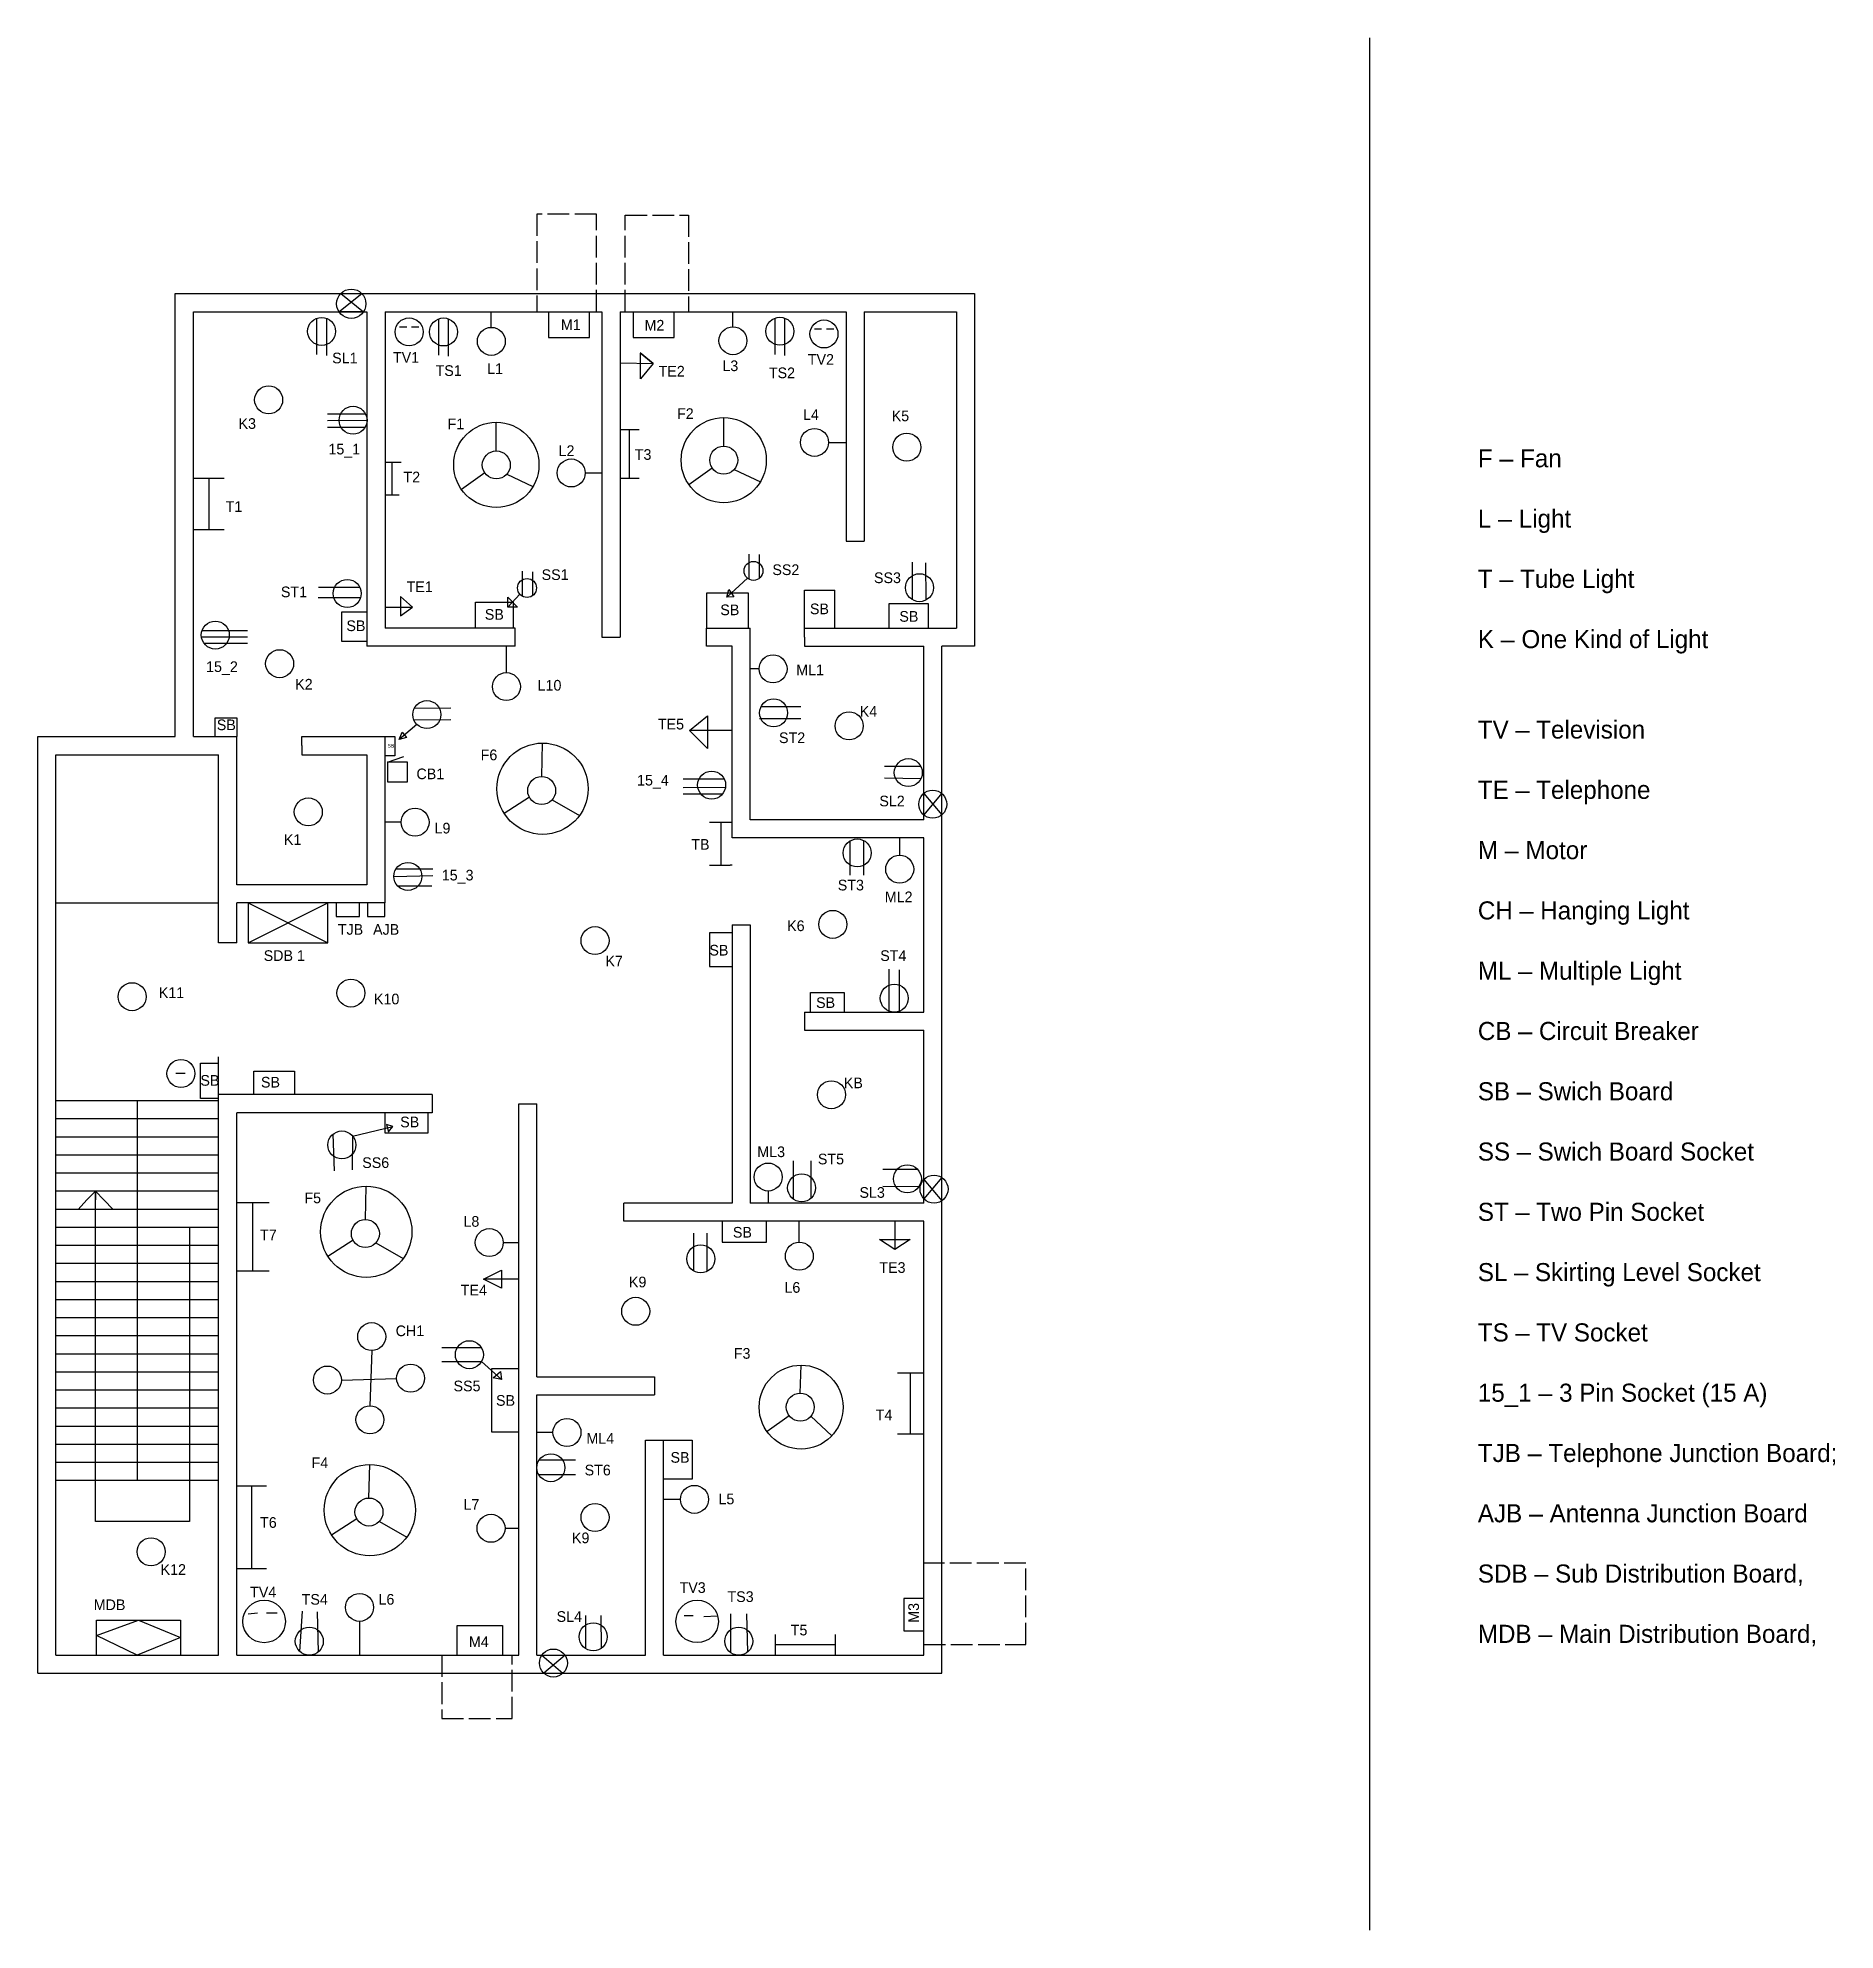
# Model space of a CAD drawing. Header units: inches. Extents: x -993 to 1472, y -108 to 938.
# Drawn here: x 478 to 1472, y -108 to 938 of the extents above; entities that cross this region are included whole.
import ezdxf

# ---------------------------------------------------------------- set-up
doc = ezdxf.new("R2010")
doc.units = ezdxf.units.IN
doc.header["$MEASUREMENT"] = 0
doc.linetypes.add('ACAD_ISO02W100', pattern=[15, 12, -3])
doc.linetypes.add('DASHED2', pattern=[0.375, 0.25, -0.125])

msp = doc.modelspace()

# ---------------------------------------------------------------- texts
at = {"attachment_point": 1}
for s, insert, char_height, width in [('M1', (767.36, 782.8), 5.9, 11.2344), ('M2', (813.62, 782.51), 5.9, 11.2344), ('SL1', (640.87, 764.4), 5.9, 11.2344), ('TV1', (674.5, 764.75), 5.9, 11.2344), ('TS1', (698.07, 757.44), 5.9, 11.2344), ('L1', (726.57, 758.49), 5.9, 11.2344), ('TE2', (821.4, 757.09), 5.9, 11.2344), ('L3', (856.68, 760.08), 5.9, 11.2344), ('TS2', (882.4, 756.19), 5.9, 11.2344), ('TV2', (903.93, 763.62), 5.9, 11.2344), ('F2', (831.61, 733.64), 5.9, 11.2344), ('L4', (901.29, 733.1), 5.9, 11.2344), ('K3', (589.1, 728.16), 5.9, 11.2344), ('F1', (704.71, 727.96), 5.9, 11.2344), ('K5', (950.33, 732.38), 5.9, 11.2344), ('15_1', (638.8, 714.02), 5.9, 11.2344), ('L2', (766.1, 713.14), 5.9, 11.2344), ('T3', (808.24, 711.02), 5.9, 11.2344), ('T2', (680.31, 698.59), 5.9, 11.2344), ('T1', (581.95, 682.22), 5.9, 11.2344), ('SS1', (756.72, 644.58), 5.9, 11.2344), ('SS2', (884.34, 647.31), 5.9, 11.2344), ('SS3', (940.53, 642.86), 5.9, 11.2344), ('ST1', (612.52, 635.06), 5.9, 11.2344), ('TE1', (682.02, 637.89), 5.9, 11.2344), ('SB', (725.3, 622.61), 5.9, 11.2344), ('SB', (855.54, 625.12), 5.9, 11.2344), ('SB', (905.1, 625.66), 5.9, 11.2344), ('SB', (954.56, 621.5), 5.9, 11.2344), ('SB', (648.76, 616.33), 5.9, 11.2344), ('15_2', (571.14, 593.69), 5.9, 11.2344), ('ML1', (897.5, 591.9), 5.9, 11.2344), ('K2', (620.44, 583.98), 5.9, 11.2344), ('L10', (754.5, 583.4), 5.9, 11.2344), ('K4', (932.64, 568.94), 5.9, 11.2344), ('SB', (577.07, 561.53), 5.9, 5.508), ('TE5', (821, 561.9), 5.9, 11.2344), ('SB', (671.5, 548), 2, 11.2344), ('F6', (723, 544.9), 5.9, 11.2344), ('ST2', (888, 554.4), 5.9, 11.2344), ('CB1', (687.5, 534.4), 5.9, 11.2344), ('15_4', (809.5, 530.9), 5.9, 11.2344), ('SL2', (943.5, 519.4), 5.9, 11.2344), ('L9', (697.5, 504.4), 5.9, 11.2344), ('K1', (614.2, 498.04), 5.9, 11.2344), ('TB', (839.5, 495.4), 5.9, 11.2344), ('15_3', (701.5, 478.4), 5.9, 11.2344), ('ST3', (920.5, 472.9), 5.9, 11.2344), ('ML2', (946.5, 466.4), 5.9, 11.2344), ('K6', (892.5, 450.4), 5.9, 11.2344), ('TJB', (644, 448.4), 5.9, 11.2344), ('AJB', (663.5, 448.4), 5.9, 11.2344), ('SDB 1', (603, 433.9), 5.9, 30.5), ('K7', (792, 430.9), 5.9, 11.2344), ('SB', (849.5, 436.9), 5.9, 11.2344), ('ST4', (944, 433.9), 5.9, 11.2344), ('K11', (545, 413.4), 5.9, 30.5), ('K10', (664, 409.9), 5.9, 30.5), ('SB', (908.5, 407.9), 5.9, 11.2344), ('SB', (568, 364.9), 5.9, 30.5), ('SB', (601.5, 363.9), 5.9, 30.5), ('KB', (923.85, 363.5), 5.9, 11.2344), ('SB', (678.5, 341.9), 5.9, 11.2344), ('ML3', (876, 325.4), 5.9, 11.2344), ('SS6', (657.5, 319.4), 5.9, 11.2344), ('ST5', (909.5, 321.4), 5.9, 11.2344), ('F5', (625.5, 299.9), 5.9, 11.2344), ('SL3', (932.5, 302.9), 5.9, 11.2344), ('L8', (713.5, 286.9), 5.9, 11.2344), ('T7', (601, 279.4), 5.9, 11.2344), ('SB', (862.5, 280.9), 5.9, 11.2344), ('K9', (805, 253.4), 5.9, 11.2344), ('TE3', (943.5, 261.4), 5.9, 11.2344), ('TE4', (712, 248.9), 5.9, 11.2344), ('L6', (891, 250.4), 5.9, 11.2344), ('CH1', (676, 226.4), 5.9, 11.2344), ('F3', (863, 213.9), 5.9, 11.2344), ('SS5', (708, 195.9), 5.9, 11.2344), ('SB', (731.5, 187.9), 5.9, 11.2344), ('T4', (941.5, 179.9), 5.9, 11.2344), ('ML4', (781.5, 166.9), 5.9, 11.2344), ('F4', (629.5, 153.4), 5.9, 11.2344), ('ST6', (780.5, 149.4), 5.9, 11.2344), ('SB', (828, 156.4), 5.9, 11.2344), ('L7', (713.5, 130.4), 5.9, 11.2344), ('L5', (854.5, 133.4), 5.9, 11.2344), ('T6', (601, 120.4), 5.9, 11.2344), ('K9', (773.5, 111.9), 5.9, 11.2344), ('K12', (546, 94.4), 5.9, 11.2344), ('TV3', (833, 84.4), 5.9, 11.2344), ('MDB', (509, 74.9), 5.9, 11.2344), ('TV4', (595.5, 81.9), 5.9, 11.2344), ('TS4', (624, 77.9), 5.9, 11.2344), ('L6', (666.5, 77.9), 5.9, 11.2344), ('TS3', (859.5, 79.4), 5.9, 11.2344), ('SL4', (765, 68.4), 5.9, 11.2344), ('M4', (716.5, 54.4), 5.9, 11.2344), ('T5', (894.5, 60.9), 5.9, 11.2344)]:
    msp.add_mtext(s, dxfattribs=dict(at, insert=insert, char_height=char_height, width=width))
at = {"linetype": 'DASHED2', "insert": (1274.5, 711), "char_height": 10, "width": 554.5, "attachment_point": 1}
msp.add_mtext('F {\\fArial|b0|i0|c0|p34;–} Fan\\P\\PL {\\fArial|b0|i0|c0|p34;–} Light\\P\\PT {\\fArial|b0|i0|c0|p34;–} Tube Light\\P\\PK {\\fArial|b0|i0|c0|p34;–} One Kind of Light\\P\\P\\PTV {\\fArial|b0|i0|c0|p34;–} Television\\P\\PTE {\\fArial|b0|i0|c0|p34;–} Telephone\\P\\PM {\\fArial|b0|i0|c0|p34;–} Motor\\P\\PCH {\\fArial|b0|i0|c0|p34;–} Hanging Light\\P\\PML {\\fArial|b0|i0|c0|p34;–} Multiple Light\\P\\PCB {\\fArial|b0|i0|c0|p34;–} Circuit Breaker\\P\\PSB {\\fArial|b0|i0|c0|p34;–} Swich Board\\P\\PSS {\\fArial|b0|i0|c0|p34;–} Swich Board Socket\\P\\PST {\\fArial|b0|i0|c0|p34;–} Two Pin Socket\\P\\PSL {\\fArial|b0|i0|c0|p34;–} Skirting Level Socket\\P\\PTS {\\fArial|b0|i0|c0|p34;–} TV Socket\\P\\P15_1 {\\fArial|b0|i0|c0|p34;–} 3 Pin Socket (15 A)\\P\\PTJB {\\fArial|b0|i0|c0|p34;–} Telephone Junction Board;\\P\\PAJB {\\fArial|b0|i0|c0|p34;–} Antenna Junction Board\\P\\PSDB {\\fArial|b0|i0|c0|p34;–} Sub Distribution Board,\\P\\PMDB {\\fArial|b0|i0|c0|p34;–} Main Distribution Board,', dxfattribs=at)
at = {"insert": (959.5, 62), "char_height": 5.9, "width": 11.2344, "attachment_point": 1, "rotation": 90}
msp.add_mtext('M3', dxfattribs=at)

# ---------------------------------------------------------------- linework, layer by layer
at = {"linetype": 'DASHED2'}
msp.add_line((1214.5, 938.5), (1214.5, -108), dxfattribs=at)
at = {"linetype": 'ACAD_ISO02W100'}
for p, q in [((787, 841), (754, 841)), ((754, 841), (754, 787.06)), ((787, 787.06), (787, 841)), ((803, 787.06), (803, 840.5)), ((803, 840.5), (838, 840.5)), ((838, 840.5), (838, 787.06)), ((1024.5, 95), (968.1, 95)), ((1024.5, 50), (1024.5, 95)), ((701.5, 44.06), (701.5, 9)), ((740.5, 9), (740.5, 44.06)), ((968.1, 50), (1024.5, 50)), ((701.5, 9), (740.5, 9))]:
    msp.add_line(p, q, dxfattribs=at)
for p, q in [((554.1, 552.06), (554.1, 797.06)), ((554.1, 797.06), (583.1, 797.06)), ((559.1, 797.06), (583.1, 797.06)), ((559.1, 797.06), (583.1, 797.06)), ((583.1, 797.06), (665.1, 797.06)), ((644.64, 787.06), (657.29, 797.06)), ((645.63, 797.06), (658.27, 787.06)), ((665.1, 797.06), (795.1, 797.06)), ((795.1, 797.06), (925.1, 797.06)), ((925.1, 797.06), (996.1, 797.06)), ((996.1, 797.06), (996.1, 602.06)), ((554.1, 552.06), (554.1, 792.06)), ((564.1, 552.06), (564.1, 787.06)), ((564.1, 787.06), (583.1, 787.06)), ((583.1, 787.06), (660.1, 787.06)), ((658.27, 787.06), (644.64, 787.06)), ((660.1, 787.06), (660.07, 602.07)), ((670.1, 787.06), (790.1, 787.06)), ((670.1, 787.06), (670.1, 612.06)), ((670.1, 787.06), (670.1, 612.06)), ((728.9, 778.39), (728.9, 787.06)), ((760.46, 787.06), (760.46, 772.86)), ((783.18, 772.86), (783.18, 787.06)), ((790.1, 787.06), (790.1, 607.06)), ((800.1, 787.06), (925.1, 787.06)), ((800.1, 787.06), (800.1, 607.06)), ((807.34, 787.06), (807.34, 772.72)), ((830.07, 772.72), (830.07, 787.06)), ((862.51, 778.74), (862.51, 787.06)), ((925.1, 787.06), (925.1, 660.06)), ((935.1, 787.06), (986.1, 787.06)), ((935.1, 787.06), (935.1, 660.06)), ((986.1, 787.06), (986.1, 612.06)), ((632.29, 783.39), (632.29, 763.3)), ((637.67, 783.42), (637.67, 762.81)), ((678.17, 778.77), (682.16, 778.77)), ((684.82, 778.77), (688.82, 778.77)), ((699.73, 783.08), (699.73, 762.99)), ((705.11, 783.11), (705.11, 762.51)), ((885.75, 783.49), (885.75, 763.4)), ((891.12, 783.52), (891.12, 762.92)), ((907.6, 777.65), (911.59, 777.65)), ((914.25, 777.65), (918.25, 777.65)), ((760.46, 772.86), (783.18, 772.86)), ((807.34, 772.72), (830.07, 772.72)), ((818.37, 758.39), (811.15, 764.33)), ((811.15, 764.33), (818.37, 758.39)), ((811.45, 749.99), (811.45, 764.08)), ((800.1, 758.81), (800.1, 758.81)), ((800.1, 758.81), (818.37, 758.39)), ((818.37, 758.39), (811.45, 749.99)), ((640.69, 730.38), (638.28, 730.38)), ((638.28, 726.79), (660.16, 727.15)), ((638.28, 723.16), (659.14, 723.19)), ((659.39, 730.38), (640.69, 730.38)), ((731.66, 710.05), (731.66, 725.87)), ((857.43, 712.69), (857.43, 728.51)), ((670.1, 716.48), (670.1, 716.48)), ((800.1, 721.94), (800.1, 721.94)), ((800.1, 721.94), (810.65, 721.94)), ((805.37, 694.79), (805.37, 721.94)), ((915.37, 714.75), (925.1, 714.75)), ((670.1, 703.88), (679.1, 703.88)), ((674.05, 685.75), (674.05, 703.88)), ((564.1, 694.9), (581.13, 694.9)), ((572.61, 694.9), (572.61, 666.45)), ((725.34, 697.85), (712.42, 688.73)), ((737.49, 697.22), (751.93, 690.31)), ((780.81, 697.85), (790.1, 697.85)), ((810.65, 694.79), (800.1, 694.79)), ((851.11, 700.49), (838.18, 691.36)), ((863.25, 699.86), (877.69, 692.94)), ((670.1, 685.75), (678, 685.75)), ((581.13, 666.45), (564.1, 666.45)), ((925.1, 660.06), (935.1, 660.06)), ((871.42, 639.09), (871.42, 652.94)), ((877.12, 639.6), (877.12, 652.75)), ((746.18, 629.63), (746.18, 643.47)), ((751.88, 630.13), (751.88, 643.28)), ((870.6, 639.63), (859.14, 629.18)), ((961.81, 627.72), (961.9, 648.61)), ((969.37, 627.6), (969.23, 648.18)), ((656.57, 628.87), (633.2, 628.87)), ((636.91, 634.53), (633.32, 634.53)), ((656.2, 634.53), (636.91, 634.53)), ((685.37, 623.68), (678.68, 629.56)), ((678.68, 629.56), (678.68, 618.82)), ((744.62, 630.89), (738, 623.68)), ((738, 623.68), (738, 629.25)), ((738, 629.25), (743.44, 623.68)), ((848.1, 612.06), (848.1, 631.58)), ((848.1, 631.58), (870.94, 631.58)), ((859.14, 629.18), (860.25, 633.45)), ((863.09, 629.34), (859.14, 629.18)), ((860.25, 633.45), (863.09, 629.34)), ((870.94, 631.58), (870.94, 612.06)), ((902.1, 612.06), (902.1, 632.99)), ((902.1, 632.99), (918.82, 632.99)), ((918.82, 612.06), (918.82, 632.99)), ((646.22, 604.67), (646.22, 621.14)), ((646.22, 621.14), (660.08, 621.14)), ((670.1, 623.68), (670.1, 623.68)), ((670.1, 623.68), (685.37, 623.68)), ((678.68, 618.82), (685.37, 623.68)), ((720.15, 612.06), (720.15, 626.37)), ((720.15, 626.37), (740.91, 626.37)), ((743.44, 623.68), (738, 623.68)), ((740.91, 626.37), (740.91, 612.06)), ((948.95, 612.06), (948.95, 625.74)), ((948.95, 625.74), (970.53, 625.74)), ((970.53, 625.74), (970.53, 612.06)), ((593.98, 607), (568.61, 607)), ((568.91, 610.67), (593.98, 610.67)), ((742.1, 612.06), (670.1, 612.06)), ((742.1, 602.06), (742.1, 612.06)), ((790.1, 607.06), (800.1, 607.06)), ((847.92, 602.06), (847.92, 612.06)), ((848.1, 612.06), (872.1, 612.06)), ((872.1, 506.06), (872.1, 612.06)), ((902.1, 607.06), (902.1, 612.06)), ((902.1, 612.06), (986.1, 612.06)), ((902.1, 607.06), (902.1, 602.06)), ((593.98, 603.53), (570.08, 603.56)), ((660.07, 604.67), (646.22, 604.67)), ((670.1, 602.06), (660.07, 602.07)), ((742.1, 602.06), (670.1, 602.06)), ((737.24, 587.47), (737.24, 602.06)), ((862.1, 602.06), (847.92, 602.06)), ((862.1, 496.06), (862.1, 602.06)), ((902.1, 602.06), (968.1, 602.06)), ((968.1, 506.06), (968.1, 602.06)), ((978.1, 501.06), (978.1, 602.06)), ((996.1, 602.06), (978.1, 602.06)), ((876.98, 589.53), (872.1, 589.53)), ((686.38, 567.82), (706.5, 568)), ((878.08, 568.63), (900.11, 568.63)), ((576.1, 552.06), (576.1, 562.5)), ((576.1, 562.5), (588.09, 562.5)), ((588.09, 562.5), (588.09, 552.06)), ((687.77, 558.77), (678, 550.5)), ((686.07, 561.32), (706.5, 561.5)), ((838.5, 555.5), (848.5, 563.5)), ((862.1, 555.5), (838.5, 555.5)), ((848.5, 545.5), (838.5, 555.5)), ((848.5, 563.5), (848.5, 545.5)), ((862.1, 555.5), (862.1, 555.5)), ((900.11, 561.97), (877.28, 561.97)), ((478.1, 465.06), (478.1, 552.06)), ((478.1, 552.06), (554.1, 552.06)), ((483.1, 552.06), (554.1, 552.06)), ((564.1, 552.06), (583.1, 552.06)), ((564.1, 552.06), (588.1, 552.06)), ((588.1, 470.06), (588.1, 552.06)), ((624.1, 547.06), (624.1, 552.06)), ((624.1, 552.06), (670.07, 552.06)), ((624.1, 547.06), (624.1, 542.06)), ((670.07, 552.06), (670.07, 460.06)), ((670.07, 552.06), (675.5, 552.06)), ((675.5, 552.06), (675.5, 541.5)), ((678, 550.5), (679.5, 554.5)), ((682, 551.5), (678, 550.5)), ((679.5, 554.5), (682, 551.5)), ((756.74, 529.97), (757.24, 548.47)), ((488.1, 465.06), (488.1, 542.06)), ((488.1, 542.06), (578.1, 542.06)), ((578.1, 438.06), (578.1, 542.06)), ((578.1, 438.06), (578.1, 542.06)), ((624.1, 542.06), (660.07, 542.06)), ((660.07, 542.06), (660.07, 470.06)), ((675.5, 541.5), (670.07, 541.5)), ((671.5, 538), (680.5, 541)), ((682.5, 538), (671.5, 538)), ((671.5, 538), (671.5, 527)), ((682.5, 527), (682.5, 538)), ((966.44, 535.61), (946.34, 535.61)), ((671.5, 527), (682.5, 527)), ((857.71, 528.6), (835, 528.6)), ((835, 524), (858.38, 524.02)), ((946.34, 529.18), (966.55, 528.96)), ((749.95, 518.52), (736.05, 509.52)), ((762.46, 517.03), (777.65, 508.39)), ((856.71, 520.32), (835, 520.32)), ((978.1, 520.7), (968.1, 508.74)), ((968.1, 520.65), (977.97, 508.74)), ((977.97, 508.74), (978.1, 520.7)), ((978.1, 506.9), (978.1, 520.7)), ((679, 504.74), (670.07, 504.74)), ((862.1, 504.5), (849.5, 504.5)), ((855.8, 504.5), (855.8, 481)), ((968.1, 506.06), (872.1, 506.06)), ((968.1, 496.06), (862.1, 496.06)), ((927.13, 494.29), (927.13, 475.5)), ((934.81, 494.6), (934.81, 475.5)), ((954.74, 486.47), (954.74, 496.06)), ((968.1, 399.66), (968.1, 496.06)), ((978.1, 395.06), (978.1, 501.06)), ((696.5, 475), (675, 474.59)), ((676.27, 478.99), (696.5, 478.99)), ((849.5, 481), (861, 481)), ((862.1, 481), (861, 481)), ((478.1, 349.06), (478.1, 465.06)), ((488.1, 349.06), (488.1, 465.06)), ((660.07, 470.06), (588.1, 470.06)), ((677.02, 469.52), (696, 469.52)), ((578.1, 459.98), (488.1, 459.98)), ((670.07, 460.06), (588.1, 460.06)), ((588.1, 438.06), (588.1, 460.06)), ((594.5, 460.06), (594.5, 438)), ((594.5, 438), (638.5, 460.06)), ((594.5, 460.06), (638.5, 438)), ((638.5, 438), (638.5, 460.06)), ((643, 460.06), (643, 452.5)), ((643, 452.5), (656, 452.5)), ((656, 452.5), (656, 460.06)), ((660.5, 460.06), (660.5, 452.5)), ((660.5, 452.5), (670, 452.5)), ((670, 452.5), (670, 460.06)), ((862.1, 443.5), (849.5, 443.5)), ((849.5, 443.5), (849.5, 425)), ((862.1, 448.06), (862.1, 294.06)), ((862.1, 448.06), (872.1, 448.06)), ((872.1, 448.06), (872.1, 294.06)), ((588.1, 438.06), (578.1, 438.06)), ((594.5, 438), (638.5, 438)), ((849.5, 425), (862.1, 425)), ((948.88, 400.2), (948.88, 423.5)), ((954.62, 400.21), (954.62, 423)), ((905.5, 399.66), (905.5, 410.5)), ((905.5, 410.5), (924, 410.5)), ((924, 410.5), (924, 399.66)), ((902.1, 399.66), (968.1, 399.66)), ((902.1, 399.66), (968.1, 399.66)), ((902.1, 399.66), (902.1, 389.66)), ((902.1, 389.66), (968.1, 389.66)), ((968.1, 294.06), (968.1, 389.66)), ((978.1, 289.06), (978.1, 395.06)), ((568, 352), (568, 371.5)), ((568, 371.5), (578.1, 371.5)), ((578.1, 354.06), (578.1, 375)), ((597.5, 354.06), (597.5, 367)), ((597.5, 367), (620, 367)), ((620, 367), (620, 354.06)), ((554.5, 366), (559.5, 366)), ((478.1, 39.06), (478.1, 349.06)), ((478.1, 34.06), (478.1, 349.06)), ((578.1, 350.62), (488.1, 350.62)), ((488.1, 44.06), (488.1, 349.06)), ((533.1, 350.62), (533.1, 140.62)), ((578.1, 352), (568, 352)), ((578.1, 44.06), (578.1, 354.06)), ((696.1, 354.06), (578.1, 354.06)), ((696.1, 354.06), (696.1, 344.06)), ((744.1, 44.06), (744.1, 349.06)), ((744.1, 349.06), (754.1, 349.06)), ((754.1, 198.06), (754.1, 349.06)), ((578.1, 340.62), (488.1, 340.62)), ((588.1, 44.06), (588.1, 344.06)), ((696.1, 344.06), (588.1, 344.06)), ((652.2, 331.17), (674.5, 336.5)), ((670, 344.06), (670, 333)), ((674.5, 336.5), (671, 337.5)), ((671, 337.5), (672, 333.5)), ((672, 333.5), (674.5, 336.5)), ((694, 333), (694, 344.06)), ((578.1, 330.62), (488.1, 330.62)), ((641.23, 332.14), (642, 312)), ((652.2, 331.17), (652, 312.5)), ((670, 333), (694, 333)), ((578.1, 320.62), (488.1, 320.62)), ((896.1, 296.14), (896.1, 317.5)), ((905.7, 296.77), (905.7, 317.5)), ((578.1, 310.62), (488.1, 310.62)), ((964.73, 312.7), (945.5, 312.7)), ((945.5, 303.5), (965.53, 303.35)), ((978.1, 308.19), (968.1, 296.5)), ((968.1, 307.1), (978.1, 295.41)), ((978.1, 295.41), (978.1, 308.19)), ((578.1, 300.62), (488.1, 300.62)), ((505.27, 295.92), (500.31, 290.62)), ((505.27, 295.92), (509.95, 300.62)), ((509.95, 118), (509.95, 300.62)), ((509.95, 300.62), (509.95, 295.92)), ((509.95, 300.62), (514.63, 295.92)), ((519.75, 290.62), (514.63, 295.92)), ((588.1, 294.5), (606, 294.5)), ((597.05, 256.5), (597.05, 294.5)), ((659.24, 284.97), (659.74, 303.47)), ((862.1, 294.06), (802.1, 294.06)), ((802.1, 284.06), (802.1, 294.06)), ((968.1, 294.06), (872.1, 294.06)), ((882, 300.76), (882, 294.06)), ((578.1, 290.62), (488.1, 290.62)), ((968.1, 284.06), (802.1, 284.06)), ((856.5, 284.06), (856.5, 272.5)), ((881, 272.5), (881, 284.06)), ((899.24, 272.47), (899.24, 284.06)), ((952, 284.06), (952, 268.5)), ((968.1, 193.06), (968.1, 284.06)), ((978.1, 193.06), (978.1, 289.06)), ((578.1, 280.62), (488.1, 280.62)), ((562.05, 280.62), (562.05, 118)), ((652.45, 273.52), (638.55, 264.52)), ((735.47, 272.24), (744.1, 272.24)), ((840.98, 256.47), (840.98, 277.5)), ((848, 277.5), (848.11, 256.27)), ((856.5, 272.5), (881, 272.5)), ((952, 268.5), (943.5, 274)), ((943.5, 274), (960.5, 274)), ((960.5, 274), (952, 268.5)), ((578.1, 270.62), (488.1, 270.62)), ((664.96, 272.03), (680.15, 263.39)), ((578.1, 260.62), (488.1, 260.62)), ((606, 256.5), (588.1, 256.5)), ((724.5, 252), (734.5, 257)), ((744.1, 252), (724.5, 252)), ((734.5, 247), (724.5, 252)), ((734.5, 257), (734.5, 247)), ((744.1, 252), (744.1, 252)), ((578.1, 250.62), (488.1, 250.62)), ((578.1, 240.62), (488.1, 240.62)), ((578.1, 230.62), (488.1, 230.62)), ((578.1, 220.62), (488.1, 220.62)), ((578.1, 210.62), (488.1, 210.62)), ((662.74, 212.5), (661.74, 181.97)), ((723.5, 214), (701.5, 214)), ((578.1, 200.62), (488.1, 200.62)), ((701.5, 206.5), (723.51, 206.49)), ((723.51, 206.49), (734.5, 196.5)), ((744.1, 202.5), (729, 202.5)), ((729, 202.5), (729, 167.5)), ((730, 197.5), (734, 201)), ((734, 201), (734.5, 196.5)), ((899.74, 188.97), (900.24, 204.47)), ((968.1, 200), (953.5, 200)), ((960.8, 166.5), (960.8, 200)), ((578.1, 190.62), (488.1, 190.62)), ((645.97, 196.24), (676.5, 197.04)), ((734.5, 196.5), (730, 197.5)), ((754.1, 198.06), (819.1, 198.06)), ((819.1, 198.06), (819.1, 188.06)), ((968.1, 44.06), (968.1, 193.06)), ((978.1, 34.06), (978.1, 193.06)), ((578.1, 180.62), (488.1, 180.62)), ((754.1, 44.06), (754.1, 188.06)), ((754.1, 188.06), (819.1, 188.06)), ((578.1, 170.62), (488.1, 170.62)), ((729, 167.5), (744.1, 167.5)), ((893.63, 176.49), (881.37, 167.68)), ((905.64, 176.23), (917.28, 165.44)), ((578.1, 160.62), (488.1, 160.62)), ((763, 167.24), (754.1, 167.24)), ((814.1, 44.06), (814.1, 163.06)), ((814.1, 163.06), (824.1, 163.06)), ((824.1, 44.06), (824.1, 163.06)), ((824.1, 163.06), (840, 163.06)), ((840, 163.06), (840, 141.5)), ((953.5, 166.5), (968.1, 166.5)), ((578.1, 150.62), (488.1, 150.62)), ((661.24, 130.97), (661.74, 149.47)), ((755.42, 152.06), (775.5, 152.06)), ((578.1, 140.62), (488.1, 140.62)), ((604.5, 137.5), (588.1, 137.5)), ((596.3, 137.5), (596.3, 92)), ((755.05, 144.03), (775.5, 144.03)), ((840, 141.5), (824.1, 141.5)), ((833.5, 130.24), (824.1, 130.24)), ((562.05, 118), (509.95, 118)), ((654.45, 119.52), (640.55, 110.52)), ((666.96, 118.03), (682.15, 109.39)), ((736.47, 114.24), (744.1, 114.24)), ((588.1, 92), (604.5, 92)), ((968.1, 75.5), (957, 75.5)), ((957, 75.5), (957, 57.5)), ((510.5, 44.06), (510.5, 63.5)), ((510.5, 63.5), (557, 63.5)), ((510.5, 55), (533.75, 63.5)), ((533.75, 63.5), (557, 53.78)), ((557, 63.5), (557, 44.06)), ((594.5, 67), (599.5, 67.5)), ((604.5, 67.5), (610.5, 67.5)), ((623.05, 46.06), (624.5, 68.5)), ((632.5, 68), (633.15, 45.82)), ((781.12, 47.69), (781.12, 66)), ((789.5, 66), (789.6, 47.85)), ((835.5, 66), (840.5, 66)), ((846.5, 65.5), (854.06, 65.84)), ((861.42, 45.38), (861.42, 67)), ((870, 67), (870.59, 45.77)), ((533.1, 44.06), (510.5, 55)), ((557, 53.78), (533.1, 44.06)), ((656, 62.76), (656, 44.06)), ((710, 44.06), (710, 60.5)), ((710, 60.5), (735, 60.5)), ((735, 60.5), (735, 44.06)), ((886, 44.06), (886, 55.5)), ((919, 55.5), (919, 44.06)), ((957, 57.5), (968.1, 57.5)), ((488.1, 44.06), (578.1, 44.06)), ((588.1, 44.06), (744.1, 44.06)), ((754.1, 44.06), (814.1, 44.06)), ((754.1, 44.06), (814.1, 44.06)), ((754.1, 44.06), (814.1, 44.06)), ((756.82, 44.06), (768.5, 34.06)), ((769.65, 44.06), (757.98, 34.06)), ((824.1, 44.06), (968.1, 44.06)), ((919, 49.78), (886, 49.78)), ((478.1, 34.06), (583.1, 34.06)), ((583.1, 34.06), (749.1, 34.06)), ((749.1, 34.06), (819.1, 34.06)), ((819.1, 34.06), (978.1, 34.06))]:
    msp.add_line(p, q)
for centre, radius in [((651.46, 791.44), 8.1), ((635.03, 776.15), 7.74), ((683.43, 775.86), 7.74), ((702.46, 775.84), 7.74), ((728.9, 770.65), 7.74), ((862.51, 771), 7.74), ((888.48, 776.25), 7.74), ((912.87, 774.73), 7.74), ((605.75, 738.29), 7.74), ((652.42, 727.02), 7.74), ((731.66, 702.32), 23.56), ((857.43, 704.95), 23.56), ((907.63, 714.75), 7.74), ((857.43, 704.95), 7.74), ((958.68, 712.12), 7.74), ((731.66, 702.32), 7.74), ((773.07, 697.85), 7.74), ((873.88, 643.72), 5.24), ((649.2, 631.23), 7.74), ((748.64, 634.25), 5.24), ((965.7, 634.41), 7.74), ((576.25, 608.22), 7.74), ((611.82, 592.38), 7.74), ((884.71, 589.53), 7.74), ((737.24, 579.74), 7.74), ((693.24, 564.24), 7.74), ((885.01, 565.2), 7.74), ((926.77, 557.99), 7.74), ((757.24, 523.24), 25.24), ((959.51, 532.16), 7.74), ((756.74, 522.24), 7.74), ((850.74, 525.24), 7.74), ((627.68, 510.42), 7.74), ((973.03, 514.69), 7.74), ((686.74, 504.74), 7.74), ((931.24, 487.74), 7.74), ((682.74, 474.74), 7.74), ((954.74, 478.74), 7.74), ((917.74, 448.24), 7.74), ((786.24, 439.24), 7.74), ((530.24, 408.24), 7.74), ((651.24, 410.24), 7.74), ((951.74, 407.39), 7.74), ((557.24, 365.74), 7.74), ((917, 354), 7.74), ((646.24, 326.24), 7.74), ((882, 308.5), 7.74), ((959, 307.5), 7.74), ((900.5, 302.5), 7.74), ((973.74, 301.8), 7.74), ((659.74, 278.24), 25.24), ((659.24, 277.24), 7.74), ((727.74, 272.24), 7.74), ((899.24, 264.74), 7.74), ((844.74, 263.24), 7.74), ((808.74, 234.24), 7.74), ((662.74, 220.24), 7.74), ((716.74, 210.24), 7.74), ((638.24, 196.24), 7.74), ((684.24, 197.24), 7.74), ((900.24, 181.24), 23.24), ((899.74, 181.24), 7.74), ((661.74, 174.24), 7.74), ((770.74, 167.24), 7.74), ((661.74, 124.24), 25.24), ((761.83, 147.74), 7.74), ((841.24, 130.24), 7.74), ((661.24, 123.24), 7.74), ((786.24, 120.24), 7.74), ((728.74, 114.24), 7.74), ((540.74, 101.24), 7.74), ((603.24, 62.74), 11.76), ((656, 70.5), 7.74), ((842.74, 62.74), 11.74), ((628.24, 51.8), 7.74), ((785.24, 54.24), 7.74), ((865.74, 51.8), 7.74), ((763.24, 39.74), 7.74)]:
    msp.add_circle(centre, radius)

msp.set_redraw_order([(e.dxf.handle, doc.entitydb.next_handle()) for e in msp.query("TEXT MTEXT ATTDEF DIMENSION ARC_DIMENSION")])  # texts and dimensions are drawn at this point

doc.saveas('drawing.dxf')
